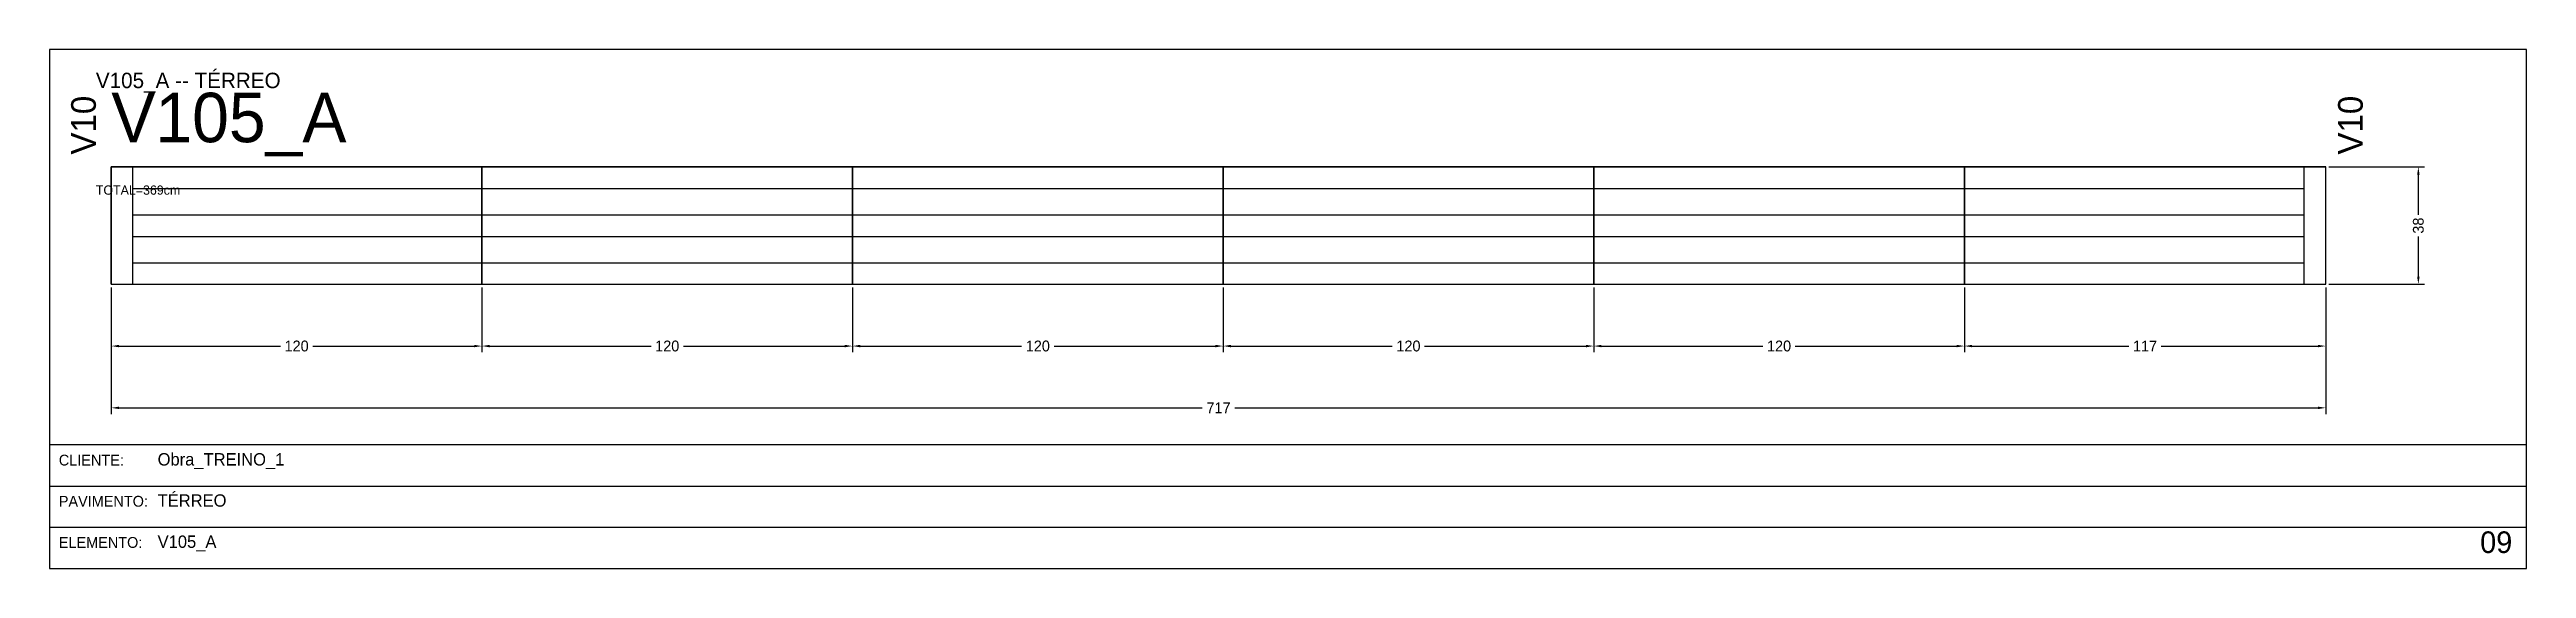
# Model space of a CAD drawing. Header units: metres. Extents: x 0 to 3268, y -4496 to 124.
# Drawn here: x 0 to 802, y -728 to -560 of the extents above; entities that cross this region are included whole.
import ezdxf

# ---------------------------------------------------------------- set-up
doc = ezdxf.new("R2010")
doc.units = ezdxf.units.M
for name, color, linetype in [('5', 5, 'Continuous'), ('BORDA_CELULA', 9, 'Continuous'), ('CARIMBO', 9, 'Continuous'), ('COTA', 241, 'Continuous'), ('NOMENCLATURA', 7, 'Continuous'), ('Painéis', 200, 'Continuous'), ('SARR_2.2x7', 40, 'Continuous')]:
    doc.layers.add(name, color=color, linetype=linetype)
doc.dimstyles.new('COTA', dxfattribs={"dimtxt": 3.5, "dimasz": 2.5, "dimexe": 2, "dimexo": 1, "dimgap": 0.9, "dimtad": 1, "dimdec": 0, "dimrnd": 1, "dimcen": 2.5, "dimclrd": 4, "dimclre": 4, "dimclrt": 4, "dimazin": 3, "dimtfac": 1, "dimtmove": 0, "dimatfit": 3})

msp = doc.modelspace()

# ---------------------------------------------------------------- texts
at = {"layer": '5'}
for p in [(15, -594), (749, -594)]:
    msp.add_text('V10', height=8, rotation=90, dxfattribs=at).set_placement(p)
at = {"layer": 'CARIMBO', "color": 9}
for s, p in [('CLIENTE:', (3, -694.67)), ('PAVIMENTO:', (3, -708)), ('ELEMENTO:', (3, -721.33))]:
    msp.add_text(s, height=3.5, dxfattribs=at).set_placement(p)
at = {"layer": 'CARIMBO', "color": 2}
for s, p in [('Obra_TREINO_1', (35, -694.67)), ('TÉRREO', (35, -708)), ('V105_A', (35, -721.33))]:
    msp.add_text(s, height=4, dxfattribs=at).set_placement(p)
at = {"layer": 'CARIMBO', "color": 3}
msp.add_text('09', height=7, dxfattribs=at).set_placement((787, -723))
at = {"layer": 'COTA'}
msp.add_text('TOTAL=369cm', height=3, dxfattribs=at).set_placement((15, -607))
at = {"layer": 'NOMENCLATURA'}
for s, height, p in [('V105_A -- TÉRREO', 5, (15, -572.5)), ('V105_A', 16, (20, -590))]:
    msp.add_text(s, height=height, dxfattribs=at).set_placement(p)

# ---------------------------------------------------------------- blocks, each defined once
blk = doc.blocks.new('_CLOSEDFILLED')
at = {"color": 0, "linetype": 'BYBLOCK'}
blk.add_solid([(-1, 0.16), (0, 0), (-1, -0.16)], dxfattribs=at)
blk = doc.blocks.new('*D69')
at = {"color": 4}
for p, q in [((20, -637), (20, -658)), ((140, -637), (140, -658)), ((22.5, -656), (74.75, -656)), ((85.25, -656), (137.5, -656))]:
    blk.add_line(p, q, dxfattribs=at)
at = {"layer": 'Defpoints'}
for p in [(20, -636), (140, -636), (20, -656)]:
    blk.add_point(p, dxfattribs=at)
at = {"layer": 'COTA', "color": 4, "xscale": 2.5, "yscale": 2.5, "rotation": 180}
blk.add_blockref('_CLOSEDFILLED', (20, -656), dxfattribs=at)
at = {"layer": 'COTA', "color": 4, "xscale": 2.5, "yscale": 2.5}
blk.add_blockref('_CLOSEDFILLED', (140, -656), dxfattribs=at)
at = {"layer": 'COTA', "color": 4, "insert": (80, -656), "char_height": 3.5, "attachment_point": 5}
blk.add_mtext('120', dxfattribs=at)
blk = doc.blocks.new('*D70')
at = {"color": 4}
for p, q in [((140, -637), (140, -658)), ((260, -637), (260, -658)), ((142.5, -656), (194.75, -656)), ((205.25, -656), (257.5, -656))]:
    blk.add_line(p, q, dxfattribs=at)
at = {"layer": 'Defpoints'}
for p in [(140, -636), (260, -636), (140, -656)]:
    blk.add_point(p, dxfattribs=at)
at = {"layer": 'COTA', "color": 4, "xscale": 2.5, "yscale": 2.5, "rotation": 180}
blk.add_blockref('_CLOSEDFILLED', (140, -656), dxfattribs=at)
at = {"layer": 'COTA', "color": 4, "xscale": 2.5, "yscale": 2.5}
blk.add_blockref('_CLOSEDFILLED', (260, -656), dxfattribs=at)
at = {"layer": 'COTA', "color": 4, "insert": (200, -656), "char_height": 3.5, "attachment_point": 5}
blk.add_mtext('120', dxfattribs=at)
blk = doc.blocks.new('*D71')
at = {"color": 4}
for p, q in [((260, -637), (260, -658)), ((380, -637), (380, -658)), ((262.5, -656), (314.75, -656)), ((325.25, -656), (377.5, -656))]:
    blk.add_line(p, q, dxfattribs=at)
at = {"layer": 'Defpoints'}
for p in [(260, -636), (380, -636), (260, -656)]:
    blk.add_point(p, dxfattribs=at)
at = {"layer": 'COTA', "color": 4, "xscale": 2.5, "yscale": 2.5, "rotation": 180}
blk.add_blockref('_CLOSEDFILLED', (260, -656), dxfattribs=at)
at = {"layer": 'COTA', "color": 4, "xscale": 2.5, "yscale": 2.5}
blk.add_blockref('_CLOSEDFILLED', (380, -656), dxfattribs=at)
at = {"layer": 'COTA', "color": 4, "insert": (320, -656), "char_height": 3.5, "attachment_point": 5}
blk.add_mtext('120', dxfattribs=at)
blk = doc.blocks.new('*D72')
at = {"color": 4}
for p, q in [((380, -637), (380, -658)), ((500, -637), (500, -658)), ((382.5, -656), (434.75, -656)), ((445.25, -656), (497.5, -656))]:
    blk.add_line(p, q, dxfattribs=at)
at = {"layer": 'Defpoints'}
for p in [(380, -636), (500, -636), (380, -656)]:
    blk.add_point(p, dxfattribs=at)
at = {"layer": 'COTA', "color": 4, "xscale": 2.5, "yscale": 2.5, "rotation": 180}
blk.add_blockref('_CLOSEDFILLED', (380, -656), dxfattribs=at)
at = {"layer": 'COTA', "color": 4, "xscale": 2.5, "yscale": 2.5}
blk.add_blockref('_CLOSEDFILLED', (500, -656), dxfattribs=at)
at = {"layer": 'COTA', "color": 4, "insert": (440, -656), "char_height": 3.5, "attachment_point": 5}
blk.add_mtext('120', dxfattribs=at)
blk = doc.blocks.new('*D73')
at = {"color": 4}
for p, q in [((500, -637), (500, -658)), ((620, -637), (620, -658)), ((502.5, -656), (554.75, -656)), ((565.25, -656), (617.5, -656))]:
    blk.add_line(p, q, dxfattribs=at)
at = {"layer": 'Defpoints'}
for p in [(500, -636), (620, -636), (500, -656)]:
    blk.add_point(p, dxfattribs=at)
at = {"layer": 'COTA', "color": 4, "xscale": 2.5, "yscale": 2.5, "rotation": 180}
blk.add_blockref('_CLOSEDFILLED', (500, -656), dxfattribs=at)
at = {"layer": 'COTA', "color": 4, "xscale": 2.5, "yscale": 2.5}
blk.add_blockref('_CLOSEDFILLED', (620, -656), dxfattribs=at)
at = {"layer": 'COTA', "color": 4, "insert": (560, -656), "char_height": 3.5, "attachment_point": 5}
blk.add_mtext('120', dxfattribs=at)
blk = doc.blocks.new('*D74')
at = {"color": 4}
for p, q in [((620, -637), (620, -658)), ((737, -637), (737, -658)), ((622.5, -656), (673.25, -656)), ((683.75, -656), (734.5, -656))]:
    blk.add_line(p, q, dxfattribs=at)
at = {"layer": 'Defpoints'}
for p in [(620, -636), (737, -636), (620, -656)]:
    blk.add_point(p, dxfattribs=at)
at = {"layer": 'COTA', "color": 4, "xscale": 2.5, "yscale": 2.5, "rotation": 180}
blk.add_blockref('_CLOSEDFILLED', (620, -656), dxfattribs=at)
at = {"layer": 'COTA', "color": 4, "xscale": 2.5, "yscale": 2.5}
blk.add_blockref('_CLOSEDFILLED', (737, -656), dxfattribs=at)
at = {"layer": 'COTA', "color": 4, "insert": (678.5, -656), "char_height": 3.5, "attachment_point": 5}
blk.add_mtext('117', dxfattribs=at)
blk = doc.blocks.new('*D75')
at = {"color": 4}
for p, q in [((20, -637), (20, -678)), ((737, -637), (737, -678)), ((22.5, -676), (373.25, -676)), ((383.75, -676), (734.5, -676))]:
    blk.add_line(p, q, dxfattribs=at)
at = {"layer": 'Defpoints'}
for p in [(20, -636), (737, -636), (20, -676)]:
    blk.add_point(p, dxfattribs=at)
at = {"layer": 'COTA', "color": 4, "xscale": 2.5, "yscale": 2.5, "rotation": 180}
blk.add_blockref('_CLOSEDFILLED', (20, -676), dxfattribs=at)
at = {"layer": 'COTA', "color": 4, "xscale": 2.5, "yscale": 2.5}
blk.add_blockref('_CLOSEDFILLED', (737, -676), dxfattribs=at)
at = {"layer": 'COTA', "color": 4, "insert": (378.5, -676), "char_height": 3.5, "attachment_point": 5}
blk.add_mtext('717', dxfattribs=at)
blk = doc.blocks.new('*D76')
at = {"color": 4}
for p, q in [((738, -598), (769, -598)), ((767, -613.5), (767, -600.5)), ((767, -633.5), (767, -620.5)), ((738, -636), (769, -636))]:
    blk.add_line(p, q, dxfattribs=at)
at = {"layer": 'Defpoints'}
for p in [(737, -598), (737, -636), (767, -636)]:
    blk.add_point(p, dxfattribs=at)
at = {"layer": 'COTA', "color": 4, "xscale": 2.5, "yscale": 2.5}
for p, rotation in [((767, -598), 90), ((767, -636), 270)]:
    blk.add_blockref('_CLOSEDFILLED', p, dxfattribs=dict(at, rotation=rotation))
at = {"layer": 'COTA', "color": 4, "insert": (767, -617), "char_height": 3.5, "attachment_point": 5, "rotation": 90}
blk.add_mtext('38', dxfattribs=at)
blk = doc.blocks.new('*D77')
at = {"color": 4}
for p, q in [((738, -598), (769, -598)), ((767, -613.5), (767, -600.5)), ((767, -633.5), (767, -620.5)), ((738, -636), (769, -636))]:
    blk.add_line(p, q, dxfattribs=at)
at = {"layer": 'Defpoints'}
for p in [(737, -598), (737, -636), (767, -636)]:
    blk.add_point(p, dxfattribs=at)
at = {"layer": 'COTA', "color": 4, "xscale": 2.5, "yscale": 2.5}
for p, rotation in [((767, -598), 90), ((767, -636), 270)]:
    blk.add_blockref('_CLOSEDFILLED', p, dxfattribs=dict(at, rotation=rotation))
at = {"layer": 'COTA', "color": 4, "insert": (767, -617), "char_height": 3.5, "attachment_point": 5, "rotation": 90}
blk.add_mtext('38', dxfattribs=at)
blk = doc.blocks.new('*D78')
at = {"color": 4}
for p, q in [((738, -598), (769, -598)), ((767, -613.5), (767, -600.5)), ((767, -633.5), (767, -620.5)), ((738, -636), (769, -636))]:
    blk.add_line(p, q, dxfattribs=at)
at = {"layer": 'Defpoints'}
for p in [(737, -598), (737, -636), (767, -636)]:
    blk.add_point(p, dxfattribs=at)
at = {"layer": 'COTA', "color": 4, "xscale": 2.5, "yscale": 2.5}
for p, rotation in [((767, -598), 90), ((767, -636), 270)]:
    blk.add_blockref('_CLOSEDFILLED', p, dxfattribs=dict(at, rotation=rotation))
at = {"layer": 'COTA', "color": 4, "insert": (767, -617), "char_height": 3.5, "attachment_point": 5, "rotation": 90}
blk.add_mtext('38', dxfattribs=at)
blk = doc.blocks.new('*D79')
at = {"color": 4}
for p, q in [((738, -598), (769, -598)), ((767, -613.5), (767, -600.5)), ((767, -633.5), (767, -620.5)), ((738, -636), (769, -636))]:
    blk.add_line(p, q, dxfattribs=at)
at = {"layer": 'Defpoints'}
for p in [(737, -598), (737, -636), (767, -636)]:
    blk.add_point(p, dxfattribs=at)
at = {"layer": 'COTA', "color": 4, "xscale": 2.5, "yscale": 2.5}
for p, rotation in [((767, -598), 90), ((767, -636), 270)]:
    blk.add_blockref('_CLOSEDFILLED', p, dxfattribs=dict(at, rotation=rotation))
at = {"layer": 'COTA', "color": 4, "insert": (767, -617), "char_height": 3.5, "attachment_point": 5, "rotation": 90}
blk.add_mtext('38', dxfattribs=at)
blk = doc.blocks.new('*D80')
at = {"color": 4}
for p, q in [((738, -598), (769, -598)), ((767, -613.5), (767, -600.5)), ((767, -633.5), (767, -620.5)), ((738, -636), (769, -636))]:
    blk.add_line(p, q, dxfattribs=at)
at = {"layer": 'Defpoints'}
for p in [(737, -598), (737, -636), (767, -636)]:
    blk.add_point(p, dxfattribs=at)
at = {"layer": 'COTA', "color": 4, "xscale": 2.5, "yscale": 2.5}
for p, rotation in [((767, -598), 90), ((767, -636), 270)]:
    blk.add_blockref('_CLOSEDFILLED', p, dxfattribs=dict(at, rotation=rotation))
at = {"layer": 'COTA', "color": 4, "insert": (767, -617), "char_height": 3.5, "attachment_point": 5, "rotation": 90}
blk.add_mtext('38', dxfattribs=at)
blk = doc.blocks.new('*D81')
at = {"color": 4}
for p, q in [((738, -598), (769, -598)), ((767, -613.5), (767, -600.5)), ((767, -633.5), (767, -620.5)), ((738, -636), (769, -636))]:
    blk.add_line(p, q, dxfattribs=at)
at = {"layer": 'Defpoints'}
for p in [(737, -598), (737, -636), (767, -636)]:
    blk.add_point(p, dxfattribs=at)
at = {"layer": 'COTA', "color": 4, "xscale": 2.5, "yscale": 2.5}
for p, rotation in [((767, -598), 90), ((767, -636), 270)]:
    blk.add_blockref('_CLOSEDFILLED', p, dxfattribs=dict(at, rotation=rotation))
at = {"layer": 'COTA', "color": 4, "insert": (767, -617), "char_height": 3.5, "attachment_point": 5, "rotation": 90}
blk.add_mtext('38', dxfattribs=at)

# ---------------------------------------------------------------- dimensions: what is measured, and where the dimension line sits
at = {"layer": 'COTA'}
for picture in ['*D76', '*D77', '*D78', '*D79', '*D80', '*D81']:
    dim = msp.add_linear_dim(base=(767, -636), p1=(737, -636), p2=(737, -598), angle=90, dimstyle='COTA', dxfattribs=at)
    dim.commit()
    dim.dimension.update_dxf_attribs({"geometry": picture, "text_midpoint": (767, -617)})
for base, p1, p2, picture, middle in [((20, -656), (20, -636), (140, -636), '*D69', (80, -656)), ((20, -676), (20, -636), (737, -636), '*D75', (378.5, -676)), ((140, -656), (140, -636), (260, -636), '*D70', (200, -656)), ((260, -656), (260, -636), (380, -636), '*D71', (320, -656)), ((380, -656), (380, -636), (500, -636), '*D72', (440, -656)), ((500, -656), (500, -636), (620, -636), '*D73', (560, -656)), ((620, -656), (620, -636), (737, -636), '*D74', (678.5, -656))]:
    dim = msp.add_linear_dim(base=base, p1=p1, p2=p2, dimstyle='COTA', dxfattribs=at)
    dim.commit()
    dim.dimension.update_dxf_attribs({"geometry": picture, "text_midpoint": middle})

# ---------------------------------------------------------------- linework, layer by layer
at = {"layer": 'BORDA_CELULA'}
for points in [[(0, -728), (802, -728), (802, -560), (0, -560)], [(0, -728), (802, -728), (802, -688), (0, -688)]]:
    msp.add_lwpolyline(points, close=True, dxfattribs=at)
at = {"layer": 'CARIMBO'}
for p, q in [((0, -701.33), (802, -701.33)), ((0, -714.67), (802, -714.67)), ((0, -728), (802, -728))]:
    msp.add_line(p, q, dxfattribs=at)
at = {"layer": 'Painéis'}
for points in [[(20, -636), (20, -598)], [(20, -598), (140, -598)], [(20, -636), (140, -636), (140, -598), (20, -598), (20, -636)], [(140, -636), (140, -598)], [(140, -598), (260, -598)], [(140, -636), (260, -636), (260, -598), (140, -598), (140, -636)], [(260, -636), (260, -598)], [(260, -598), (380, -598)], [(260, -636), (380, -636), (380, -598), (260, -598), (260, -636)], [(380, -636), (380, -598)], [(380, -598), (500, -598)], [(380, -636), (500, -636), (500, -598), (380, -598), (380, -636)], [(500, -636), (500, -598)], [(500, -598), (620, -598)], [(500, -636), (620, -636), (620, -598), (500, -598), (500, -636)], [(620, -636), (620, -598)], [(620, -598), (737, -598)], [(620, -636), (737, -636), (737, -598), (620, -598), (620, -636)], [(737, -636), (737, -598)], [(20, -636), (140, -636)], [(140, -636), (260, -636)], [(260, -636), (380, -636)], [(380, -636), (500, -636)], [(500, -636), (620, -636)], [(620, -636), (737, -636)]]:
    msp.add_lwpolyline(points, dxfattribs=at)
at = {"layer": 'SARR_2.2x7'}
for points in [[(27, -636), (27, -598)], [(730, -636), (730, -598)], [(27, -605), (140, -605)], [(140, -605), (260, -605)], [(260, -605), (380, -605)], [(380, -605), (500, -605)], [(500, -605), (620, -605)], [(620, -605), (730, -605)], [(27, -613.5), (140, -613.5)], [(140, -613.5), (260, -613.5)], [(260, -613.5), (380, -613.5)], [(380, -613.5), (500, -613.5)], [(500, -613.5), (620, -613.5)], [(620, -613.5), (730, -613.5)], [(27, -620.5), (140, -620.5)], [(140, -620.5), (260, -620.5)], [(260, -620.5), (380, -620.5)], [(380, -620.5), (500, -620.5)], [(500, -620.5), (620, -620.5)], [(620, -620.5), (730, -620.5)], [(27, -629), (140, -629)], [(140, -629), (260, -629)], [(260, -629), (380, -629)], [(380, -629), (500, -629)], [(500, -629), (620, -629)], [(620, -629), (730, -629)]]:
    msp.add_lwpolyline(points, dxfattribs=at)

msp.set_redraw_order([(e.dxf.handle, doc.entitydb.next_handle()) for e in msp.query("TEXT MTEXT ATTDEF DIMENSION ARC_DIMENSION")])  # texts and dimensions are drawn at this point

doc.saveas('drawing.dxf')
